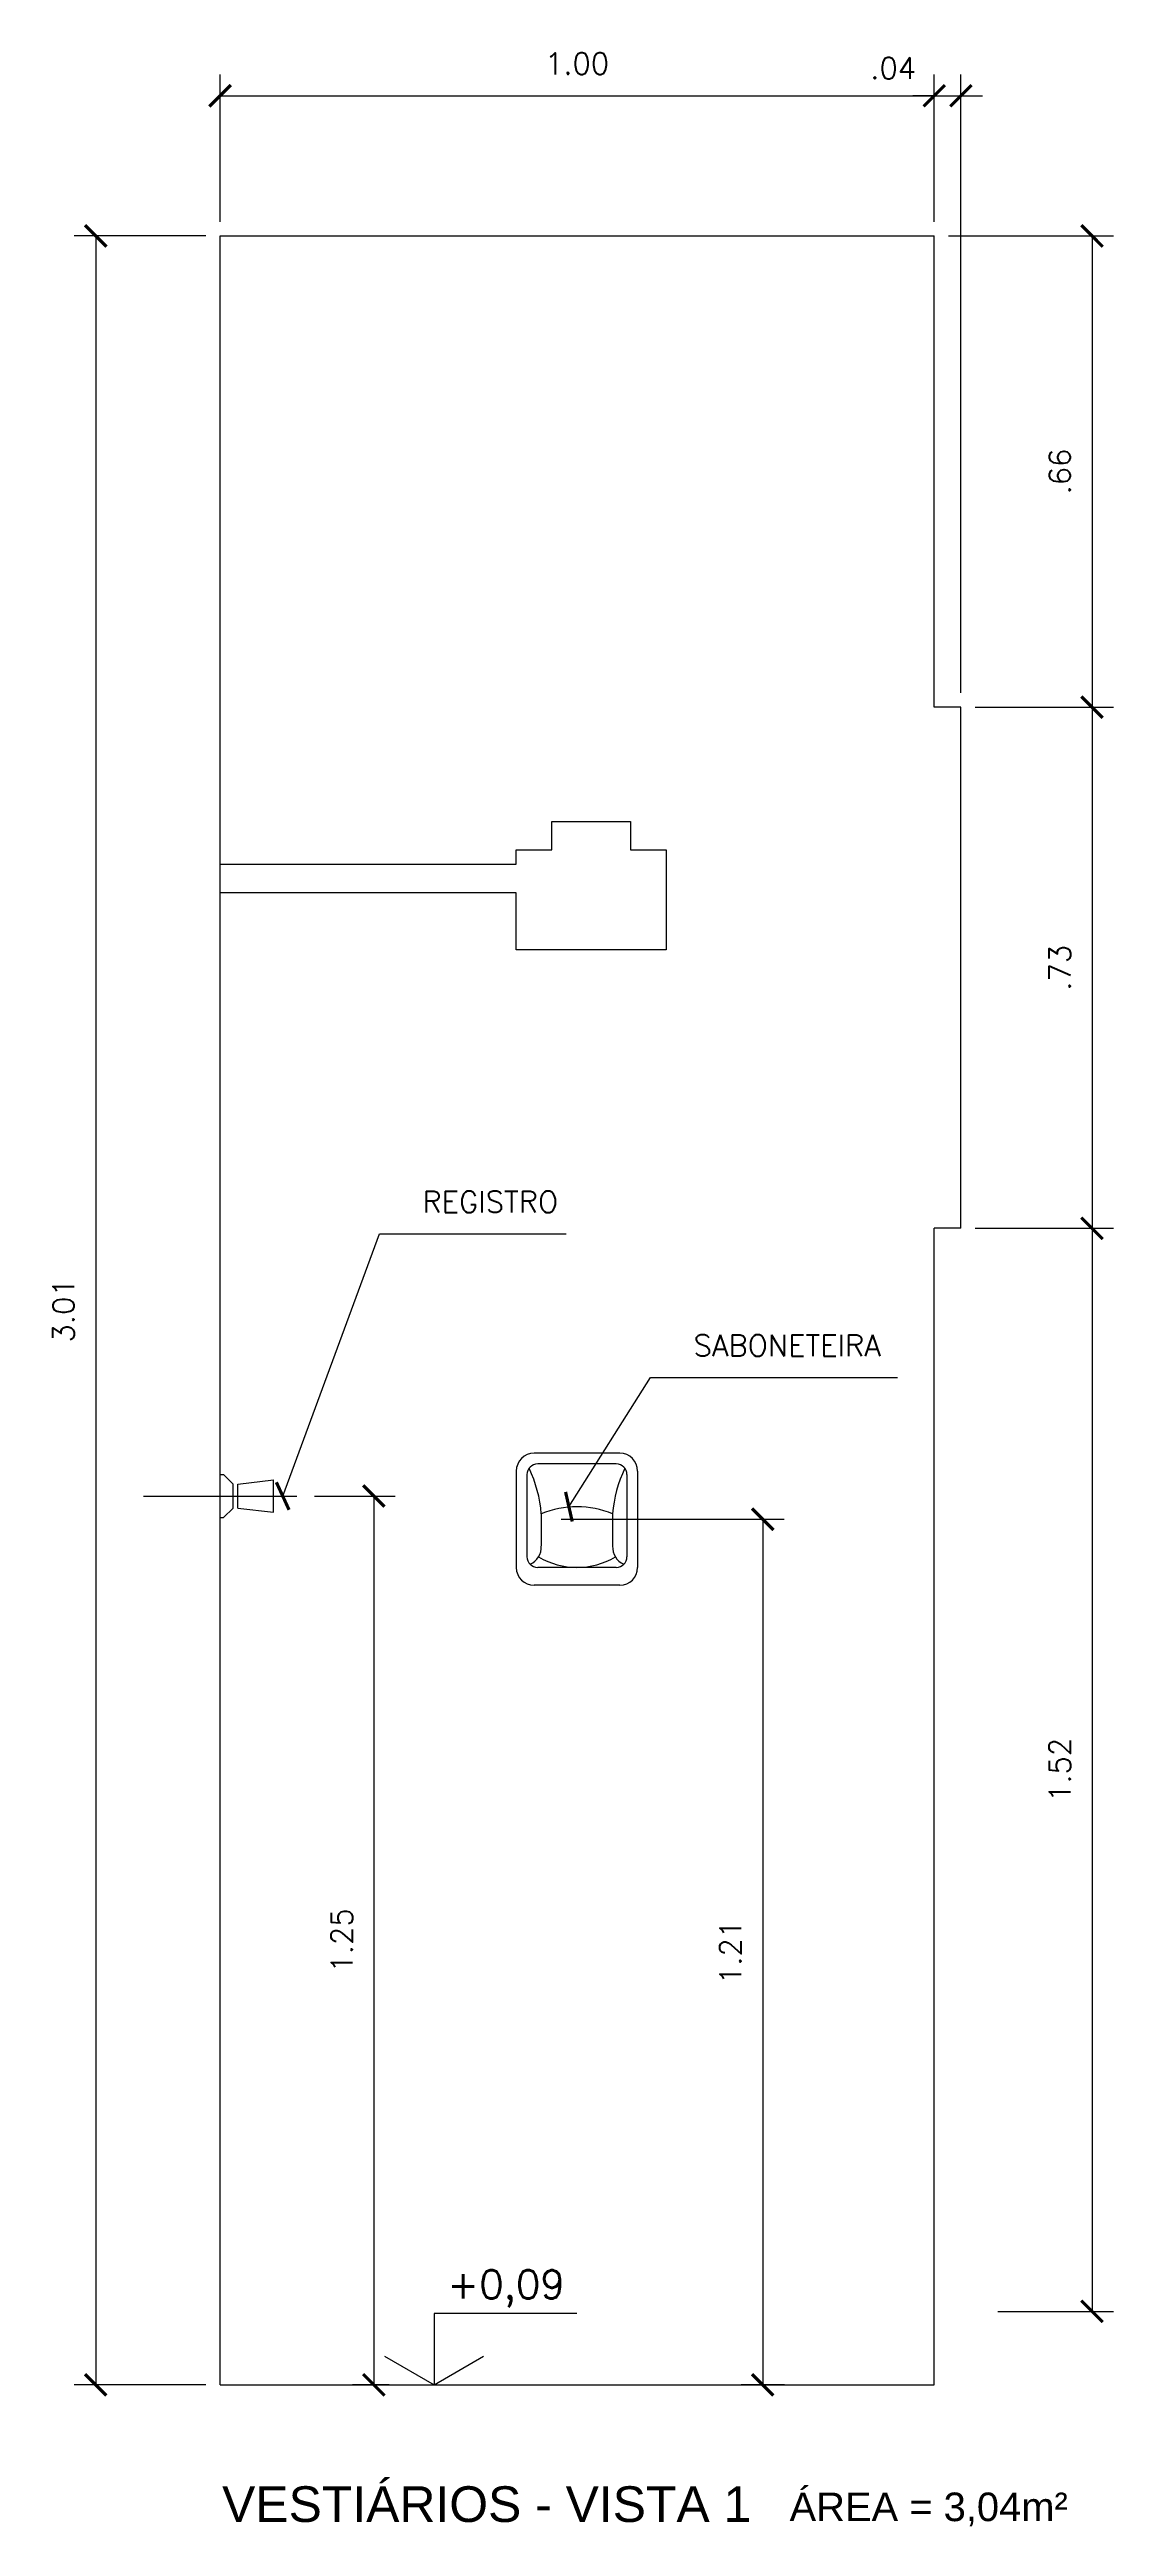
# Model space of a CAD drawing. Header units: millimetres. Extents: x 1 to 250, y 10 to 22.
# Drawn here: x 105.65 to 107.141, y 18.083 to 21.552 of the extents above; entities that cross this region are included whole.
import ezdxf

# ---------------------------------------------------------------- set-up
doc = ezdxf.new("R2010")
doc.units = ezdxf.units.MM
for name, color, linetype in [('COTAS', 1, 'Continuous'), ('NOTAS', 2, 'Continuous'), ('PEÇAS', 7, 'Continuous'), ('REVEST', 2, 'Continuous')]:
    doc.layers.add(name, color=color, linetype=linetype)
doc.styles.add('60-20', font='romans.shx', dxfattribs={"height": 0.03})
doc.styles.add('60-50', font='romans.shx', dxfattribs={"height": 0.075})
doc.styles.add('80-20', font='romans.shx', dxfattribs={"height": 0.04})
doc.styles.add('ARIAL', font='arial.ttf', dxfattribs={"height": 0.05})
doc.dimstyles.new('20', dxfattribs={"dimtxt": 0.1, "dimasz": 0.075, "dimexe": 0.075, "dimexo": 0.05, "dimgap": 0.075, "dimtad": 1, "dimzin": 4, "dimdsep": 46, "dimtxsty": '60-50', "dimblk1": 'ARCHTICK', "dimblk2": 'ARCHTICK', "dimsah": 1, "dimcen": 2.5, "dimclrt": 3, "dimadec": 0, "dimazin": 0, "dimtfac": 1, "dimtmove": 2, "dimatfit": 3, "dimldrblk": 'ARCHTICK', "dimfxl": 1, "dimarcsym": 0})

msp = doc.modelspace()

# ---------------------------------------------------------------- texts
at = {"layer": 'COTAS', "color": 3, "char_height": 0.03, "attachment_point": 4, "style": '60-20'}
for s, insert in [('REGISTRO', (106.1724, 19.938)), ('SABONETEIRA', (106.5522, 19.7368))]:
    msp.add_mtext(s, dxfattribs=dict(at, insert=insert))
at = {"layer": 'NOTAS', "color": 3, "style": '80-20'}
msp.add_text('+0,09', height=0.04, dxfattribs=at).set_placement((106.2075, 18.4017))
at = {"layer": 'NOTAS', "style": 'ARIAL'}
for s, height, p in [('VESTIÁRIOS - VISTA 1', 0.05, (105.8919, 18.0888)), ('ÁREA = 3,04m²', 0.04, (106.6868, 18.09))]:
    msp.add_text(s, height=height, dxfattribs=at).set_placement(p)

# ---------------------------------------------------------------- blocks, each defined once
blk = doc.blocks.new('_ARCHTICK')
at = {"color": 0, "linetype": 'ByBlock', "const_width": 0.15}
blk.add_lwpolyline([(-0.5, -0.5), (0.5, 0.5)], dxfattribs=at)
blk = doc.blocks.new('*D65')
at = {"color": 0, "linetype": 'ByBlock'}
for p, q in [((105.889, 21.3109), (105.889, 21.5173)), ((106.8894, 21.3109), (106.8894, 21.5173)), ((105.889, 21.4873), (106.8894, 21.4873))]:
    blk.add_line(p, q, dxfattribs=at)
at = {"layer": 'DEFPOINTS', "color": 0, "linetype": 'ByBlock'}
for p in [(106.8894, 21.4873), (105.889, 21.2909), (106.8894, 21.2909)]:
    blk.add_point(p, dxfattribs=at)
at = {"color": 0, "linetype": 'ByBlock', "xscale": 0.03, "yscale": 0.03, "zscale": 0.03, "rotation": 180}
blk.add_blockref('_ARCHTICK', (105.889, 21.4873), dxfattribs=at)
at = {"color": 0, "linetype": 'ByBlock', "xscale": 0.03, "yscale": 0.03, "zscale": 0.03}
blk.add_blockref('_ARCHTICK', (106.8894, 21.4873), dxfattribs=at)
at = {"color": 3, "linetype": 'ByBlock', "insert": (106.3892, 21.5323), "char_height": 0.03, "attachment_point": 5, "style": '60-20'}
blk.add_mtext('1.00', dxfattribs=at)
blk = doc.blocks.new('*D111')
at = {"color": 0, "linetype": 'ByBlock'}
for p, q in [((106.8894, 21.3109), (106.8894, 21.5173)), ((106.9269, 20.6509), (106.9269, 21.5173)), ((106.8894, 21.4873), (106.8594, 21.4873)), ((106.8894, 21.4873), (106.9269, 21.4873)), ((106.8894, 21.4873), (106.9269, 21.4873)), ((106.9269, 21.4873), (106.9569, 21.4873))]:
    blk.add_line(p, q, dxfattribs=at)
at = {"layer": 'DEFPOINTS', "color": 0, "linetype": 'ByBlock'}
for p in [(106.9269, 21.4873), (106.8894, 21.2909), (106.9269, 20.6309)]:
    blk.add_point(p, dxfattribs=at)
at = {"color": 0, "linetype": 'ByBlock', "xscale": 0.03, "yscale": 0.03, "zscale": 0.03}
blk.add_blockref('_ARCHTICK', (106.8894, 21.4873), dxfattribs=at)
at = {"color": 0, "linetype": 'ByBlock', "xscale": 0.03, "yscale": 0.03, "zscale": 0.03, "rotation": 180}
blk.add_blockref('_ARCHTICK', (106.9269, 21.4873), dxfattribs=at)
at = {"color": 3, "linetype": 'ByBlock', "insert": (106.832, 21.5258), "char_height": 0.03, "attachment_point": 5, "style": '60-20'}
blk.add_mtext('.04', dxfattribs=at)
blk = doc.blocks.new('*D187')
at = {"color": 0, "linetype": 'ByBlock'}
for p, q in [((106.9094, 21.2909), (107.1405, 21.2909)), ((107.1105, 21.2909), (107.1105, 20.6309)), ((106.9469, 20.6309), (107.1405, 20.6309))]:
    blk.add_line(p, q, dxfattribs=at)
at = {"layer": 'DEFPOINTS', "color": 0, "linetype": 'ByBlock'}
for p in [(106.8894, 21.2909), (106.9269, 20.6309), (107.1105, 20.6309)]:
    blk.add_point(p, dxfattribs=at)
at = {"color": 0, "linetype": 'ByBlock', "xscale": 0.03, "yscale": 0.03, "zscale": 0.03}
for p, rotation in [((107.1105, 21.2909), 90), ((107.1105, 20.6309), 270)]:
    blk.add_blockref('_ARCHTICK', p, dxfattribs=dict(at, rotation=rotation))
at = {"color": 3, "linetype": 'ByBlock', "insert": (107.0655, 20.9609), "char_height": 0.03, "attachment_point": 5, "rotation": 90, "style": '60-20'}
blk.add_mtext('.66', dxfattribs=at)
blk = doc.blocks.new('*D188')
at = {"color": 0, "linetype": 'ByBlock'}
for p, q in [((107.1105, 20.6309), (107.1105, 19.9009)), ((106.9469, 19.9009), (107.1405, 19.9009))]:
    blk.add_line(p, q, dxfattribs=at)
at = {"layer": 'DEFPOINTS', "color": 0, "linetype": 'ByBlock'}
for p in [(106.9269, 20.6309), (106.9269, 19.9009), (107.1105, 19.9009)]:
    blk.add_point(p, dxfattribs=at)
at = {"color": 0, "linetype": 'ByBlock', "xscale": 0.03, "yscale": 0.03, "zscale": 0.03}
for p, rotation in [((107.1105, 20.6309), 90), ((107.1105, 19.9009), 270)]:
    blk.add_blockref('_ARCHTICK', p, dxfattribs=dict(at, rotation=rotation))
at = {"color": 3, "linetype": 'ByBlock', "insert": (107.0655, 20.2659), "char_height": 0.03, "attachment_point": 5, "rotation": 90, "style": '60-20'}
blk.add_mtext('.73', dxfattribs=at)
blk = doc.blocks.new('*D189')
at = {"color": 0, "linetype": 'ByBlock'}
for p, q in [((107.1105, 19.9009), (107.1105, 18.3838)), ((106.9785, 18.3838), (107.1405, 18.3838))]:
    blk.add_line(p, q, dxfattribs=at)
at = {"layer": 'DEFPOINTS', "color": 0, "linetype": 'ByBlock'}
for p in [(106.9269, 19.9009), (106.9585, 18.3838), (107.1105, 18.3838)]:
    blk.add_point(p, dxfattribs=at)
at = {"color": 0, "linetype": 'ByBlock', "xscale": 0.03, "yscale": 0.03, "zscale": 0.03}
for p, rotation in [((107.1105, 19.9009), 90), ((107.1105, 18.3838), 270)]:
    blk.add_blockref('_ARCHTICK', p, dxfattribs=dict(at, rotation=rotation))
at = {"color": 3, "linetype": 'ByBlock', "insert": (107.0655, 19.1423), "char_height": 0.03, "attachment_point": 5, "rotation": 90, "style": '60-20'}
blk.add_mtext('1.52', dxfattribs=at)
blk = doc.blocks.new('*D190')
at = {"color": 0, "linetype": 'ByBlock'}
for p, q in [((105.869, 21.2909), (105.6849, 21.2909)), ((105.7149, 21.2909), (105.7149, 18.2809)), ((105.869, 18.2809), (105.6849, 18.2809))]:
    blk.add_line(p, q, dxfattribs=at)
at = {"layer": 'DEFPOINTS', "color": 0, "linetype": 'ByBlock'}
for p in [(105.889, 21.2909), (105.7149, 18.2809), (105.889, 18.2809)]:
    blk.add_point(p, dxfattribs=at)
at = {"color": 0, "linetype": 'ByBlock', "xscale": 0.03, "yscale": 0.03, "zscale": 0.03}
for p, rotation in [((105.7149, 21.2909), 90), ((105.7149, 18.2809), 270)]:
    blk.add_blockref('_ARCHTICK', p, dxfattribs=dict(at, rotation=rotation))
at = {"color": 3, "linetype": 'ByBlock', "insert": (105.6699, 19.7859), "char_height": 0.03, "attachment_point": 5, "rotation": 90, "style": '60-20'}
blk.add_mtext('3.01', dxfattribs=at)
blk = doc.blocks.new('*D341')
at = {"color": 0, "linetype": 'ByBlock'}
for p, q in [((116.2215, 19.4934), (116.534, 19.4934)), ((116.504, 19.4934), (116.504, 18.2809)), ((116.5344, 18.2809), (116.474, 18.2809))]:
    blk.add_line(p, q, dxfattribs=at)
at = {"layer": 'DEFPOINTS', "color": 0, "linetype": 'ByBlock'}
for p in [(116.2015, 19.4934), (116.504, 18.2809), (116.5544, 18.2809)]:
    blk.add_point(p, dxfattribs=at)
at = {"color": 0, "linetype": 'ByBlock', "xscale": 0.03, "yscale": 0.03, "zscale": 0.03}
for p, rotation in [((116.504, 19.4934), 90), ((116.504, 18.2809), 270)]:
    blk.add_blockref('_ARCHTICK', p, dxfattribs=dict(at, rotation=rotation))
at = {"color": 3, "linetype": 'ByBlock', "insert": (116.459, 18.8871), "char_height": 0.03, "attachment_point": 5, "rotation": 90, "style": '60-20'}
blk.add_mtext('1.21', dxfattribs=at)
blk = doc.blocks.new('*D342')
at = {"color": 0, "linetype": 'ByBlock'}
for p, q in [((115.8763, 19.5259), (115.9893, 19.5259)), ((115.9593, 19.5259), (115.9593, 18.2809)), ((115.9807, 18.2809), (115.9293, 18.2809))]:
    blk.add_line(p, q, dxfattribs=at)
at = {"layer": 'DEFPOINTS', "color": 0, "linetype": 'ByBlock'}
for p in [(115.8563, 19.5259), (115.9593, 18.2809), (116.0007, 18.2809)]:
    blk.add_point(p, dxfattribs=at)
at = {"color": 0, "linetype": 'ByBlock', "xscale": 0.03, "yscale": 0.03, "zscale": 0.03}
for p, rotation in [((115.9593, 19.5259), 90), ((115.9593, 18.2809), 270)]:
    blk.add_blockref('_ARCHTICK', p, dxfattribs=dict(at, rotation=rotation))
at = {"color": 3, "linetype": 'ByBlock', "insert": (115.9143, 18.9034), "char_height": 0.03, "attachment_point": 5, "rotation": 90, "style": '60-20'}
blk.add_mtext('1.25', dxfattribs=at)

# ---------------------------------------------------------------- dimensions: what is measured, and where the dimension line sits
at = {"layer": 'COTAS'}
dim = msp.add_linear_dim(base=(106.8894, 21.4873), p1=(105.889, 21.2909), p2=(106.8894, 21.2909), dimstyle='20', override={"dimtxt": 0.02, "dimasz": 0.03, "dimexe": 0.03, "dimexo": 0.02, "dimgap": 0.03, "dimtxsty": '60-20'}, dxfattribs=at)
dim.commit()
dim.dimension.update_dxf_attribs({"geometry": '*D65', "text_midpoint": (106.3892, 21.5323)})
dim = msp.add_linear_dim(base=(106.9269, 21.4873), p1=(106.8894, 21.2909), p2=(106.9269, 20.6309), dimstyle='20', override={"dimtxt": 0.02, "dimasz": 0.03, "dimexe": 0.03, "dimexo": 0.02, "dimgap": 0.03, "dimtxsty": '60-20'}, dxfattribs=at)
dim.commit()
dim.dimension.update_dxf_attribs({"geometry": '*D111', "text_midpoint": (106.832, 21.5258), "dimtype": 160})
for base, p1, p2, override, picture, middle in [((105.7149, 18.2809), (105.889, 21.2909), (105.889, 18.2809), {"dimtxt": 0.02, "dimasz": 0.03, "dimexe": 0.03, "dimexo": 0.02, "dimgap": 0.03, "dimtxsty": '60-20'}, '*D190', (105.6699, 19.7859)), ((107.1105, 20.6309), (106.8894, 21.2909), (106.9269, 20.6309), {"dimtxt": 0.02, "dimasz": 0.03, "dimexe": 0.03, "dimexo": 0.02, "dimgap": 0.03, "dimtxsty": '60-20'}, '*D187', (107.0655, 20.9609)), ((107.1105, 19.9009), (106.9269, 20.6309), (106.9269, 19.9009), {"dimtxt": 0.02, "dimasz": 0.03, "dimexe": 0.03, "dimexo": 0.02, "dimgap": 0.03, "dimtxsty": '60-20', "dimse1": 1}, '*D188', (107.0655, 20.2659)), ((107.1105, 18.3838), (106.9269, 19.9009), (106.9585, 18.3838), {"dimtxt": 0.02, "dimasz": 0.03, "dimexe": 0.03, "dimexo": 0.02, "dimgap": 0.03, "dimtxsty": '60-20', "dimse1": 1}, '*D189', (107.0655, 19.1423))]:
    dim = msp.add_linear_dim(base=base, p1=p1, p2=p2, angle=90, dimstyle='20', override=override, dxfattribs=at)
    dim.commit()
    dim.dimension.update_dxf_attribs({"geometry": picture, "text_midpoint": middle})
for base, p1, p2, picture, middle, set_off in [((106.1045220766, 18.2808657796), (106.0015279944, 19.5258657796), (106.1459640882, 18.2808657796), '*D342', (106.0595220766, 18.9033657796), (-9.8547727836, 0)), ((106.6493, 18.2809), (106.3467, 19.4934), (106.6996, 18.2809), '*D341', (106.6043, 18.8871), (-9.8548, 0))]:
    dim = msp.add_linear_dim(base=base, p1=p1, p2=p2, angle=90, dimstyle='20', override={"dimtxt": 0.02, "dimasz": 0.03, "dimexe": 0.03, "dimexo": 0.02, "dimgap": 0.03, "dimtxsty": '60-20'}, dxfattribs=at)
    dim.commit()
    dim.dimension.update_dxf_attribs({"geometry": picture, "text_midpoint": middle, "insert": set_off})

# ---------------------------------------------------------------- linework, layer by layer
at = {"layer": 'NOTAS'}
msp.add_lwpolyline([(106.3889, 18.3809), (106.1889, 18.3809), (106.1889, 18.2809)], dxfattribs=at)
at = {"layer": 'NOTAS', "color": 3}
msp.add_lwpolyline([(106.1196, 18.3209), (106.1889, 18.2809), (106.2581, 18.3209)], dxfattribs=at)
at = {"layer": 'PEÇAS'}
for p, q in [((106.449, 19.5859), (106.329, 19.5859)), ((105.889, 19.5559), (105.894, 19.5559)), ((105.894, 19.5559), (105.9073, 19.5426)), ((105.9073, 19.5091), (105.9073, 19.5426)), ((105.914, 19.5426), (105.964, 19.5484)), ((105.914, 19.5091), (105.914, 19.5426)), ((105.964, 19.5034), (105.964, 19.5484)), ((106.304, 19.5609), (106.304, 19.4259)), ((106.474, 19.5609), (106.474, 19.4259)), ((105.894, 19.4959), (105.9073, 19.5091)), ((105.914, 19.5091), (105.964, 19.5034)), ((105.889, 19.4959), (105.894, 19.4959)), ((106.449, 19.4009), (106.329, 19.4009))]:
    msp.add_line(p, q, dxfattribs=at)
at = {"layer": 'PEÇAS', "color": 8}
for p, q in [((106.444, 19.5709), (106.334, 19.5709)), ((106.319, 19.5559), (106.319, 19.4409)), ((106.459, 19.5559), (106.459, 19.4409)), ((105.7816, 19.5259), (105.9964, 19.5259)), ((106.339, 19.5009), (106.339, 19.4559)), ((106.439, 19.5009), (106.439, 19.4559)), ((106.444, 19.4259), (106.334, 19.4259))]:
    msp.add_line(p, q, dxfattribs=at)
at = {"layer": 'PEÇAS'}
msp.add_lwpolyline([(105.889, 20.4109), (106.304, 20.4109), (106.304, 20.4309), (106.354, 20.4309), (106.354, 20.4709), (106.464, 20.4709), (106.464, 20.4309), (106.514, 20.4309), (106.514, 20.2909), (106.304, 20.2909), (106.304, 20.3709), (105.889, 20.3709)], dxfattribs=at)
for centre, start, end in [((106.329, 19.5609), 90, 180), ((106.449, 19.5609), 0, 90), ((106.329, 19.4259), 180, 270), ((106.449, 19.4259), 270, 0)]:
    msp.add_arc(centre, 0.025, start, end, dxfattribs=at)
at = {"layer": 'PEÇAS', "color": 8}
for centre, radius, start, end in [((106.334, 19.5559), 0.015, 90, 180), ((106.444, 19.5559), 0.015, 0, 90), ((106.1567, 19.4864), 0.1829, 4.5376, 25.3737), ((106.6213, 19.4864), 0.1829, 154.6263, 175.4624), ((106.389, 19.3809), 0.13, 67.3801, 112.6199), ((106.334, 19.4409), 0.015, 180, 270), ((106.3126, 19.4544), 0.0265, 294.1513, 3.1261), ((106.389, 19.5313), 0.1054, 239.3037, 300.6963), ((106.4654, 19.4544), 0.0265, 176.8739, 245.8487), ((106.444, 19.4409), 0.015, 270, 0)]:
    msp.add_arc(centre, radius, start, end, dxfattribs=at)
at = {"layer": 'REVEST'}
for p, q in [((105.889, 18.2809), (105.889, 21.2909)), ((105.889, 21.2909), (106.8894, 21.2909)), ((106.8894, 20.6309), (106.8894, 21.2909)), ((106.9269, 20.6309), (106.8894, 20.6309)), ((106.9269, 19.9009), (106.9269, 20.6309)), ((106.8894, 18.2809), (106.8894, 19.9009)), ((106.9269, 19.9009), (106.8894, 19.9009)), ((105.889, 18.2809), (106.8894, 18.2809))]:
    msp.add_line(p, q, dxfattribs=at)

msp.set_redraw_order([(e.dxf.handle, doc.entitydb.next_handle()) for e in msp.query("TEXT MTEXT ATTDEF DIMENSION ARC_DIMENSION")])  # texts and dimensions are drawn at this point

# ---------------------------------------------------------------- leaders
at = {"layer": 'COTAS', "annotation_type": 0, "has_hookline": 1, "hookline_direction": 0}
for points, text_width in [([(105.9768, 19.5259), (106.1124, 19.893), (106.1424, 19.893)], 0.2014), ([(106.3777, 19.5109), (106.4922, 19.6918), (106.5222, 19.6918)], 0.2857)]:
    msp.add_leader(points, dimstyle='20', override={"dimtxt": 0.02, "dimasz": 0.03, "dimexe": 0.03, "dimexo": 0.02, "dimgap": 0.03, "dimtxsty": '60-20'}, dxfattribs=dict(at, text_width=text_width))

doc.saveas('drawing.dxf')
